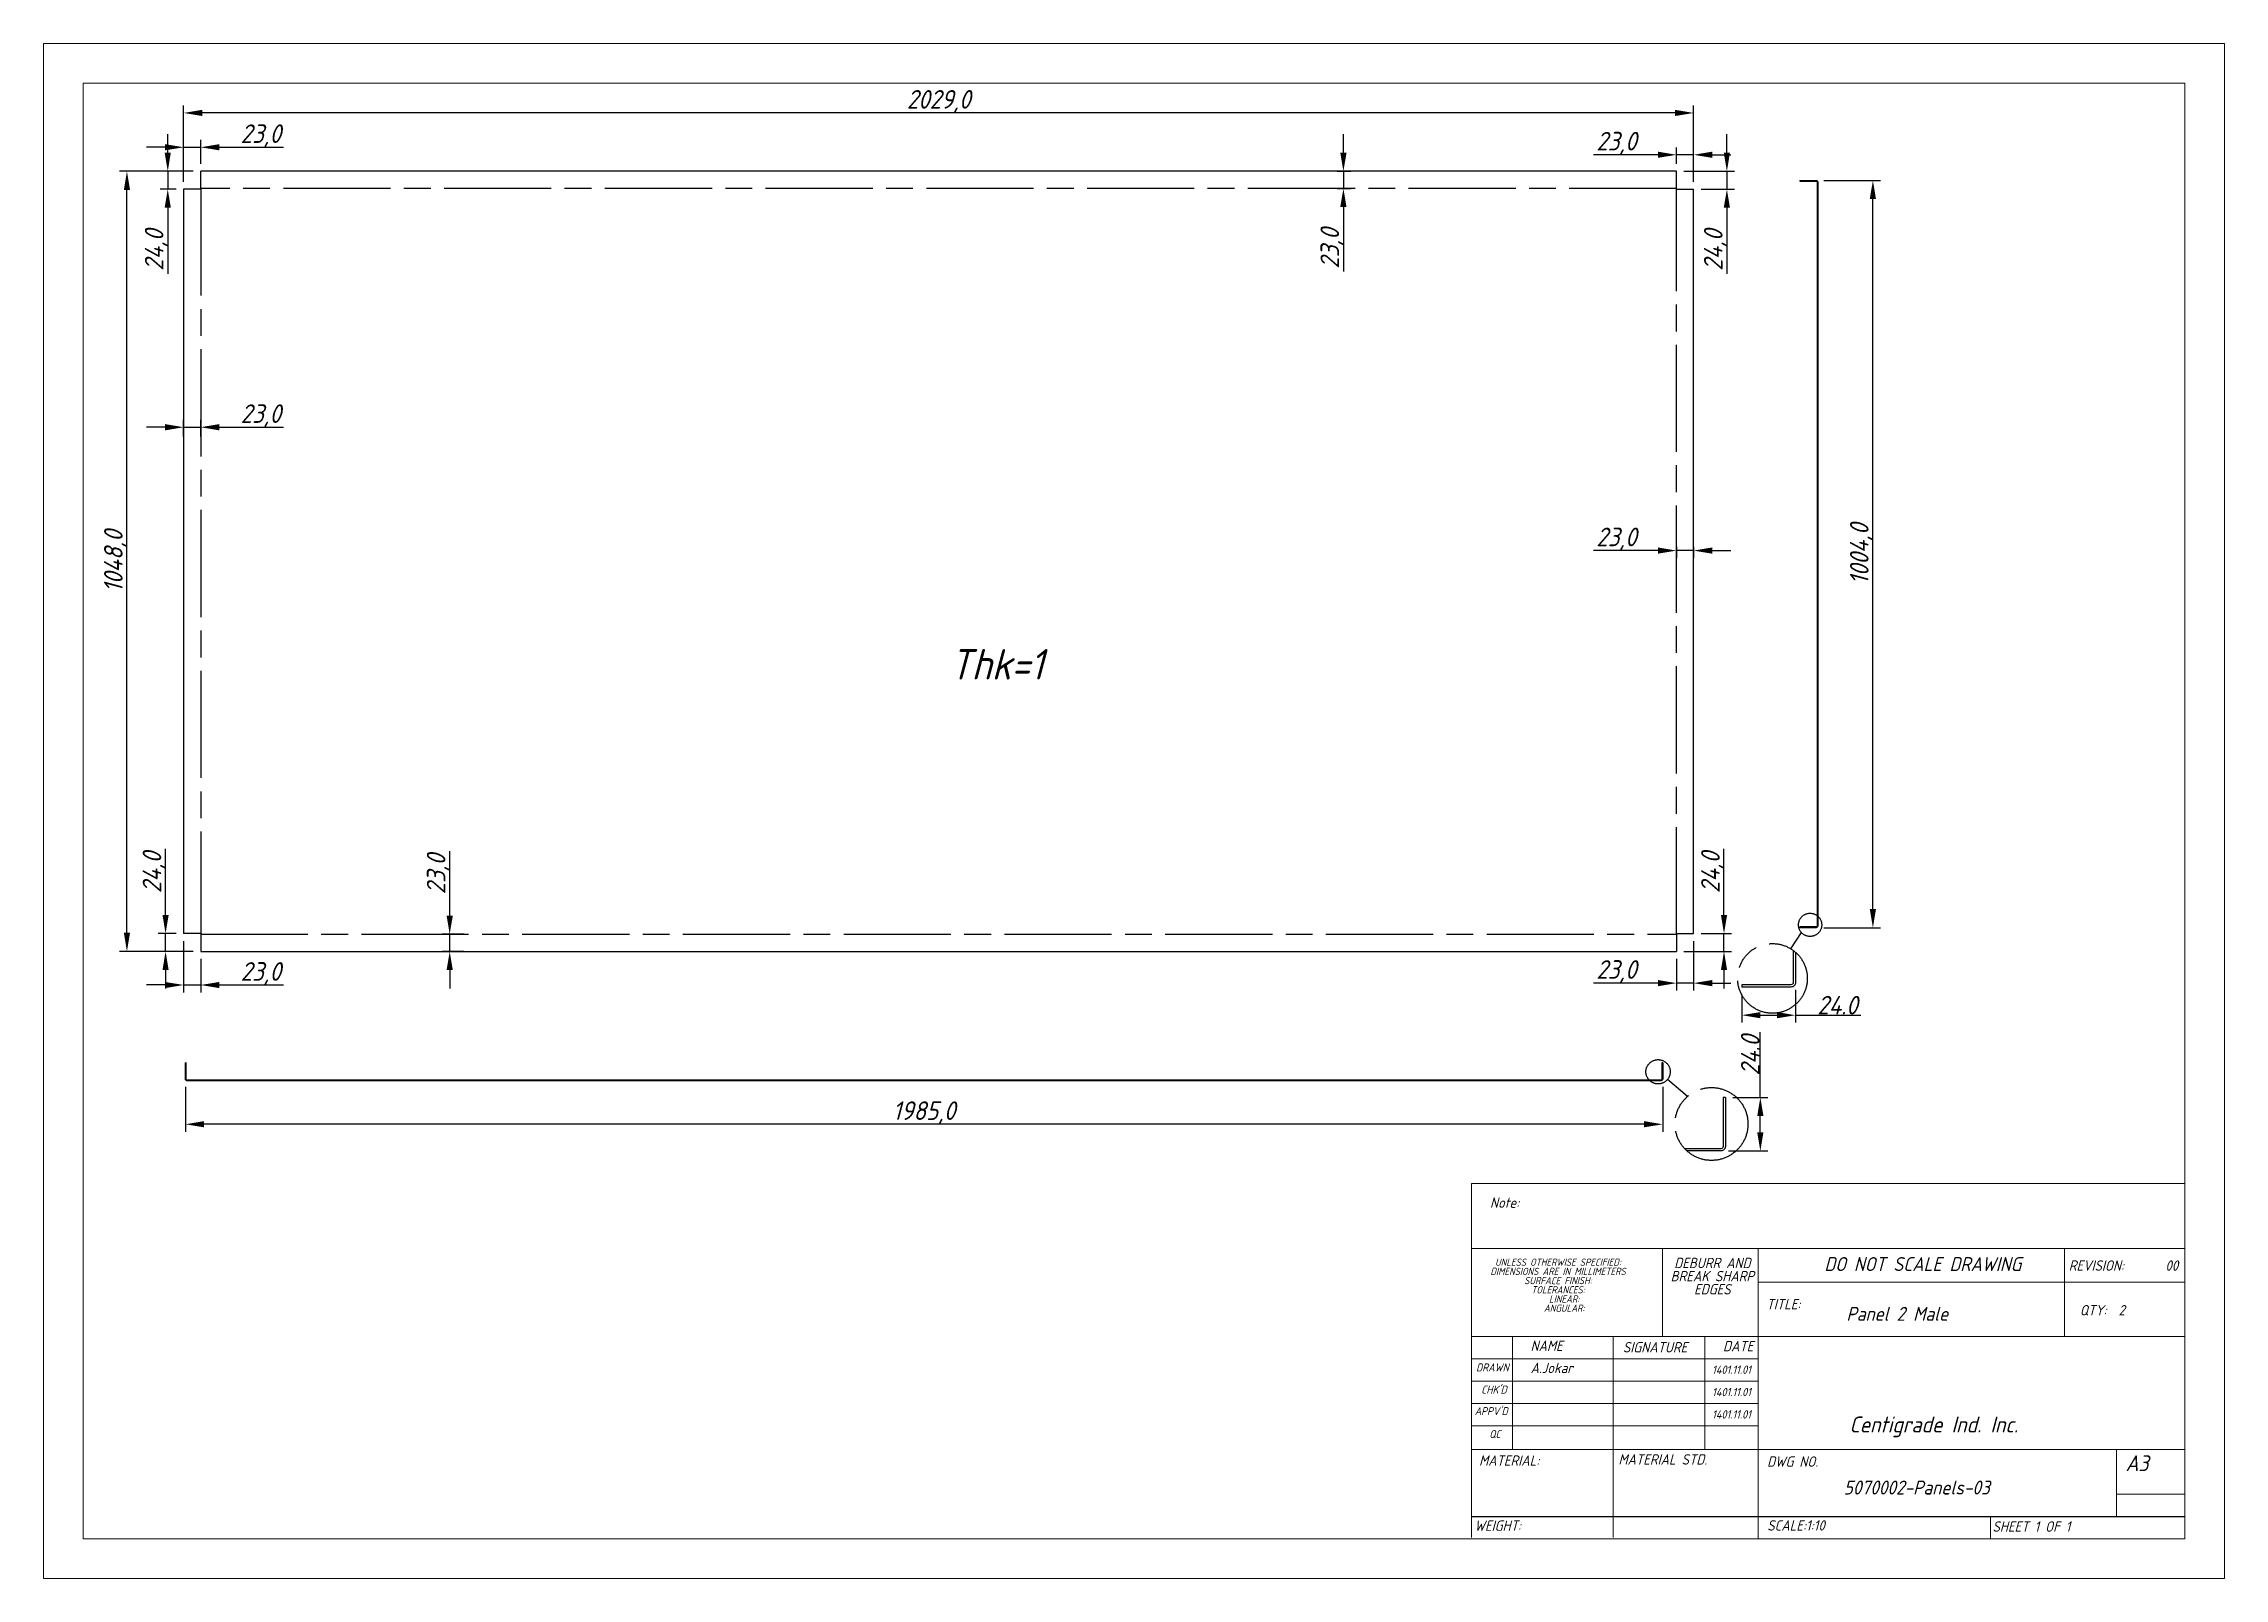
# Model space of a CAD drawing. Header units: inches. Extents: x 18597 to 101525, y -10106 to 51.
# Drawn here: x 24561 to 27491, y -2376 to -314 of the extents above; entities that cross this region are included whole.
import ezdxf

# ---------------------------------------------------------------- set-up
doc = ezdxf.new("R2010")
doc.units = ezdxf.units.IN
doc.header["$LTSCALE"] = 6
doc.header["$MEASUREMENT"] = 0
doc.linetypes.add('ACAD_ISO08W100', pattern=[36, 24, -3, 6, -3])
doc.linetypes.add('SLD-Solid', pattern=[0])
doc.styles.add('GENISO', font='geniso.shx', dxfattribs={"oblique": 15})
doc.dimstyles.new('Scale', dxfattribs={"dimscale": 10, "dimtxt": 2.5, "dimasz": 2.5, "dimexe": 1, "dimexo": 1, "dimgap": 0.1, "dimtad": 1, "dimdec": 1, "dimzin": 0, "dimtxsty": 'GENISO', "dimcen": 2.5, "dimclrd": 1, "dimclre": 1, "dimclrt": 256, "dimadec": 0, "dimazin": 0, "dimtfac": 1, "dimtdec": 1, "dimtmove": 0, "dimatfit": 3, "dimfxl": 1, "dimtzin": 0, "dimlwd": -1, "dimlwe": -1, "dimarcsym": 0})

msp = doc.modelspace()

# ---------------------------------------------------------------- texts
at = {"style": 'GENISO', "oblique": 15}
msp.add_text('Thk=1', height=40.989, dxfattribs=at).set_placement((25778.29, -1168.06))
at = {"attachment_point": 5, "style": 'GENISO'}
for s, insert, char_height in [('Note:', (26523.81, -1870.81), 13.922), ('DIMENSIONS ARE IN MILLIMETERS', (26595.56, -1963.15), 9.7451), ('UNLESS OTHERWISE SPECIFIED:', (26595.56, -1950.8), 9.7451), ('BREAK SHARP', (26802.93, -1969.51), 13.9215), ('DEBURR AND', (26802.93, -1951.86), 13.922), ('DO NOT SCALE DRAWING', (27085.75, -1953.32), 18.7405), ('REVISION:       00', (27355.37, -1955.3), 13.9215), ('SURFACE FINISH:', (26595.56, -1975.51), 9.7451), ('TOLERANCES:', (26595.56, -1987.87), 9.7451), ('EDGES', (26802.93, -1987.16), 13.922), ('ANGULAR:', (26603.9, -2012.58), 9.745), ('LINEAR:', (26603.9, -2000.22), 9.745), ('TITLE:', (26898.47, -2007.11), 13.922), ('Panel 2 Male', (27051.41, -2020.16), 18.7405), ('QTY:  2', (27326.97, -2015.32), 13.922), ('NAME', (26580.27, -2063.09), 13.922), ('SIGNATURE', (26726.02, -2065.08), 13.922), ('DATE', (26837.66, -2063.53), 13.922), ('DRAWN', (26507.44, -2092.16), 10.709), ('A.Jokar', (26587.08, -2092.88), 13.922), ('1401.11.01', (26828.66, -2095.25), 11.137), ("CHK'D", (26509.52, -2121.98), 10.709), ('1401.11.01', (26828.66, -2125.26), 11.137), ("APPV'D", (26505.73, -2150.9), 10.709), ('1401.11.01', (26828.66, -2155.27), 11.137), ('Centigrade Ind. Inc.', (27100.41, -2172.06), 21.4177), ('QC', (26510.83, -2181.62), 10.709), ('MATERIAL:', (26529.91, -2217.33), 13.922), ('MATERIAL STD.', (26736.28, -2215.75), 13.9215), ('DWG NO.', (26910.73, -2218.66), 13.922), ('A3', (27373.56, -2220.87), 21.418), ('5070002-Panels-03', (27077.58, -2253.52), 18.7405), ('WEIGHT:', (26514.6, -2304.76), 13.922), ('SCALE:1:10', (26915.35, -2304.43), 13.922), ('SHEET 1 OF 1', (27231.71, -2305.91), 13.9215)]:
    msp.add_mtext(s, dxfattribs=dict(at, insert=insert, char_height=char_height))

# ---------------------------------------------------------------- blocks, each defined once
blk = doc.blocks.new('*D43')
at = {"color": 1, "transparency": 16777216}
for p, q in [((26867.4, -1729.4), (26867.4, -1641.6)), ((26830.5, -1729.4), (26877.4, -1729.4)), ((26867.4, -1776.4), (26867.4, -1754.4)), ((26824.5, -1801.4), (26877.4, -1801.4))]:
    blk.add_line(p, q, dxfattribs=at)
for points in [[(26863.3, -1754.4), (26871.6, -1754.4), (26867.4, -1729.4)], [(26863.3, -1776.4), (26871.6, -1776.4), (26867.4, -1801.4)]]:
    blk.add_solid(points, dxfattribs=at)
at = {"layer": 'Defpoints', "color": 0, "transparency": 16777216}
for p in [(26820.5, -1729.4), (26867.4, -1729.4), (26814.5, -1801.4)]:
    blk.add_point(p, dxfattribs=at)
at = {"transparency": 16777216, "insert": (26853.9, -1673), "char_height": 25, "attachment_point": 5, "rotation": 90, "style": 'GENISO'}
blk.add_mtext('24.0', dxfattribs=at)
blk = doc.blocks.new('*D44')
at = {"color": 1, "transparency": 16777216}
for p, q in [((26842.6, -1591.1), (26842.6, -1629)), ((26914.6, -1585.1), (26914.6, -1629)), ((26867.6, -1619), (26889.6, -1619)), ((26914.6, -1619), (27002.3, -1619))]:
    blk.add_line(p, q, dxfattribs=at)
for points in [[(26867.6, -1614.8), (26867.6, -1623.1), (26842.6, -1619)], [(26889.6, -1614.8), (26889.6, -1623.1), (26914.6, -1619)]]:
    blk.add_solid(points, dxfattribs=at)
at = {"layer": 'Defpoints', "color": 0, "transparency": 16777216}
for p in [(26842.6, -1581.1), (26914.6, -1575.1), (26914.6, -1619)]:
    blk.add_point(p, dxfattribs=at)
at = {"transparency": 16777216, "insert": (26971, -1605.5), "char_height": 25, "attachment_point": 5, "style": 'GENISO'}
blk.add_mtext('24.0', dxfattribs=at)
blk = doc.blocks.new('*D45')
at = {"color": 1, "transparency": 16777216}
for p, q in [((24751.2, -1715.1), (24751.2, -1775.5)), ((26736.2, -1715.1), (26736.2, -1775.5)), ((26711.2, -1765.5), (24776.2, -1765.5))]:
    blk.add_line(p, q, dxfattribs=at)
for points in [[(24776.2, -1761.3), (24776.2, -1769.6), (24751.2, -1765.5)], [(26711.2, -1761.3), (26711.2, -1769.6), (26736.2, -1765.5)]]:
    blk.add_solid(points, dxfattribs=at)
at = {"layer": 'Defpoints', "color": 0, "transparency": 16777216}
for p in [(24751.2, -1705.1), (26736.2, -1705.1), (24751.2, -1765.5)]:
    blk.add_point(p, dxfattribs=at)
at = {"transparency": 16777216, "insert": (25743.7, -1750.1), "char_height": 25, "attachment_point": 5, "style": 'GENISO'}
blk.add_mtext('1985,0', dxfattribs=at)
blk = doc.blocks.new('*D46')
at = {"color": 1, "transparency": 16777216}
for p, q in [((26952.6, -497.5), (27028.7, -497.5)), ((27018.7, -1476.5), (27018.7, -522.5)), ((26952.6, -1501.5), (27028.7, -1501.5))]:
    blk.add_line(p, q, dxfattribs=at)
for points in [[(27014.5, -522.5), (27022.8, -522.5), (27018.7, -497.5)], [(27014.5, -1476.5), (27022.8, -1476.5), (27018.7, -1501.5)]]:
    blk.add_solid(points, dxfattribs=at)
at = {"layer": 'Defpoints', "color": 0, "transparency": 16777216}
for p in [(26942.6, -497.5), (27018.7, -497.5), (26942.6, -1501.5)]:
    blk.add_point(p, dxfattribs=at)
at = {"transparency": 16777216, "insert": (27003.3, -999.5), "char_height": 25, "attachment_point": 5, "rotation": 90, "style": 'GENISO'}
blk.add_mtext('1004,0', dxfattribs=at)
blk = doc.blocks.new('*D51')
at = {"color": 1, "transparency": 16777216}
for p, q in [((24724.5, -1484.3), (24724.5, -1395.3)), ((24738.8, -1509.3), (24714.5, -1509.3)), ((24724.5, -1533.3), (24724.5, -1509.3)), ((24761.8, -1533.3), (24714.5, -1533.3)), ((24724.5, -1558.3), (24724.5, -1583.3))]:
    blk.add_line(p, q, dxfattribs=at)
for points in [[(24720.4, -1484.3), (24728.7, -1484.3), (24724.5, -1509.3)], [(24720.4, -1558.3), (24728.7, -1558.3), (24724.5, -1533.3)]]:
    blk.add_solid(points, dxfattribs=at)
at = {"layer": 'Defpoints', "color": 0, "transparency": 16777216}
for p in [(24724.5, -1509.3), (24748.8, -1509.3), (24771.8, -1533.3)]:
    blk.add_point(p, dxfattribs=at)
at = {"transparency": 16777216, "insert": (24709.2, -1427.3), "char_height": 25, "attachment_point": 5, "rotation": 90, "style": 'GENISO'}
blk.add_mtext('24,0', dxfattribs=at)
blk = doc.blocks.new('*D52')
at = {"color": 1, "transparency": 16777216}
for p, q in [((24727.5, -460.3), (24727.5, -435.3)), ((24761.8, -485.3), (24717.5, -485.3)), ((24727.5, -485.3), (24727.5, -509.3)), ((24738.8, -509.3), (24717.5, -509.3)), ((24727.5, -534.3), (24727.5, -623.2))]:
    blk.add_line(p, q, dxfattribs=at)
for points in [[(24723.3, -460.3), (24731.6, -460.3), (24727.5, -485.3)], [(24723.3, -534.3), (24731.6, -534.3), (24727.5, -509.3)]]:
    blk.add_solid(points, dxfattribs=at)
at = {"layer": 'Defpoints', "color": 0, "transparency": 16777216}
for p in [(24771.8, -485.3), (24727.5, -509.3), (24748.8, -509.3)]:
    blk.add_point(p, dxfattribs=at)
at = {"transparency": 16777216, "insert": (24712.1, -591.3), "char_height": 25, "attachment_point": 5, "rotation": 90, "style": 'GENISO'}
blk.add_mtext('24,0', dxfattribs=at)
blk = doc.blocks.new('*D53')
at = {"color": 1, "transparency": 16777216}
for p, q in [((26822.5, -460.3), (26822.5, -435.3)), ((26764.8, -485.3), (26832.5, -485.3)), ((26822.5, -485.3), (26822.5, -509.3)), ((26787.8, -509.3), (26832.5, -509.3)), ((26822.5, -534.3), (26822.5, -623.2))]:
    blk.add_line(p, q, dxfattribs=at)
for points in [[(26818.3, -460.3), (26826.6, -460.3), (26822.5, -485.3)], [(26818.3, -534.3), (26826.6, -534.3), (26822.5, -509.3)]]:
    blk.add_solid(points, dxfattribs=at)
at = {"layer": 'Defpoints', "color": 0, "transparency": 16777216}
for p in [(26754.8, -485.3), (26777.8, -509.3), (26822.5, -509.3)]:
    blk.add_point(p, dxfattribs=at)
at = {"transparency": 16777216, "insert": (26807.1, -591.3), "char_height": 25, "attachment_point": 5, "rotation": 90, "style": 'GENISO'}
blk.add_mtext('24,0', dxfattribs=at)
blk = doc.blocks.new('*D54')
at = {"color": 1, "transparency": 16777216}
for p, q in [((26818.6, -1484.3), (26818.6, -1395.3)), ((26787.8, -1509.3), (26828.6, -1509.3)), ((26818.6, -1533.3), (26818.6, -1509.3)), ((26764.8, -1533.3), (26828.6, -1533.3)), ((26818.6, -1558.3), (26818.6, -1583.3))]:
    blk.add_line(p, q, dxfattribs=at)
for points in [[(26814.5, -1484.3), (26822.8, -1484.3), (26818.6, -1509.3)], [(26814.5, -1558.3), (26822.8, -1558.3), (26818.6, -1533.3)]]:
    blk.add_solid(points, dxfattribs=at)
at = {"layer": 'Defpoints', "color": 0, "transparency": 16777216}
for p in [(26777.8, -1509.3), (26818.6, -1509.3), (26754.8, -1533.3)]:
    blk.add_point(p, dxfattribs=at)
at = {"transparency": 16777216, "insert": (26803.3, -1427.3), "char_height": 25, "attachment_point": 5, "rotation": 90, "style": 'GENISO'}
blk.add_mtext('24,0', dxfattribs=at)
blk = doc.blocks.new('*D55')
at = {"color": 1, "transparency": 16777216}
for p, q in [((26777.8, -1519.3), (26777.8, -1585.9)), ((26754.8, -1543.3), (26754.8, -1585.9)), ((26729.8, -1575.9), (26643.3, -1575.9)), ((26777.8, -1575.9), (26754.8, -1575.9)), ((26802.8, -1575.9), (26827.8, -1575.9))]:
    blk.add_line(p, q, dxfattribs=at)
for points in [[(26729.8, -1571.7), (26729.8, -1580.1), (26754.8, -1575.9)], [(26802.8, -1571.7), (26802.8, -1580.1), (26777.8, -1575.9)]]:
    blk.add_solid(points, dxfattribs=at)
at = {"layer": 'Defpoints', "color": 0, "transparency": 16777216}
for p in [(26777.8, -1509.3), (26754.8, -1533.3), (26754.8, -1575.9)]:
    blk.add_point(p, dxfattribs=at)
at = {"transparency": 16777216, "insert": (26674.1, -1560.5), "char_height": 25, "attachment_point": 5, "style": 'GENISO'}
blk.add_mtext('23,0', dxfattribs=at)
blk = doc.blocks.new('*D56')
at = {"color": 1, "transparency": 16777216}
for p, q in [((24748.8, -1519.3), (24748.8, -1588.4)), ((24771.8, -1543.3), (24771.8, -1588.4)), ((24723.8, -1578.4), (24698.8, -1578.4)), ((24748.8, -1578.4), (24771.8, -1578.4)), ((24796.8, -1578.4), (24883.2, -1578.4))]:
    blk.add_line(p, q, dxfattribs=at)
for points in [[(24723.8, -1574.3), (24723.8, -1582.6), (24748.8, -1578.4)], [(24796.8, -1574.3), (24796.8, -1582.6), (24771.8, -1578.4)]]:
    blk.add_solid(points, dxfattribs=at)
at = {"layer": 'Defpoints', "color": 0, "transparency": 16777216}
for p in [(24748.8, -1509.3), (24771.8, -1533.3), (24771.8, -1578.4)]:
    blk.add_point(p, dxfattribs=at)
at = {"transparency": 16777216, "insert": (24852.5, -1563.1), "char_height": 25, "attachment_point": 5, "style": 'GENISO'}
blk.add_mtext('23,0', dxfattribs=at)
blk = doc.blocks.new('*D57')
at = {"color": 1, "transparency": 16777216}
for p, q in [((24723.8, -453), (24698.8, -453)), ((24748.8, -499.3), (24748.8, -443)), ((24748.8, -453), (24771.8, -453)), ((24771.8, -475.3), (24771.8, -443)), ((24796.8, -453), (24883.2, -453))]:
    blk.add_line(p, q, dxfattribs=at)
for points in [[(24723.8, -448.8), (24723.8, -457.1), (24748.8, -453)], [(24796.8, -448.8), (24796.8, -457.1), (24771.8, -453)]]:
    blk.add_solid(points, dxfattribs=at)
at = {"layer": 'Defpoints', "color": 0, "transparency": 16777216}
for p in [(24771.8, -453), (24771.8, -485.3), (24748.8, -509.3)]:
    blk.add_point(p, dxfattribs=at)
at = {"transparency": 16777216, "insert": (24852.5, -437.6), "char_height": 25, "attachment_point": 5, "style": 'GENISO'}
blk.add_mtext('23,0', dxfattribs=at)
blk = doc.blocks.new('*D58')
at = {"color": 1, "transparency": 16777216}
for p, q in [((26729.8, -463.1), (26643.3, -463.1)), ((26754.8, -475.3), (26754.8, -453.1)), ((26777.8, -463.1), (26754.8, -463.1)), ((26777.8, -499.3), (26777.8, -453.1)), ((26802.8, -463.1), (26827.8, -463.1))]:
    blk.add_line(p, q, dxfattribs=at)
for points in [[(26729.8, -458.9), (26729.8, -467.2), (26754.8, -463.1)], [(26802.8, -458.9), (26802.8, -467.2), (26777.8, -463.1)]]:
    blk.add_solid(points, dxfattribs=at)
at = {"layer": 'Defpoints', "color": 0, "transparency": 16777216}
for p in [(26754.8, -463.1), (26754.8, -485.3), (26777.8, -509.3)]:
    blk.add_point(p, dxfattribs=at)
at = {"transparency": 16777216, "insert": (26674.1, -447.7), "char_height": 25, "attachment_point": 5, "style": 'GENISO'}
blk.add_mtext('23,0', dxfattribs=at)
blk = doc.blocks.new('*D59')
at = {"color": 1, "transparency": 16777216}
for p, q in [((24748.8, -499.3), (24748.8, -396.9)), ((26752.8, -406.9), (24773.8, -406.9)), ((26777.8, -499.3), (26777.8, -396.9))]:
    blk.add_line(p, q, dxfattribs=at)
for points in [[(24773.8, -402.7), (24773.8, -411), (24748.8, -406.9)], [(26752.8, -402.7), (26752.8, -411), (26777.8, -406.9)]]:
    blk.add_solid(points, dxfattribs=at)
at = {"layer": 'Defpoints', "color": 0, "transparency": 16777216}
for p in [(24748.8, -406.9), (24748.8, -509.3), (26777.8, -509.3)]:
    blk.add_point(p, dxfattribs=at)
at = {"transparency": 16777216, "insert": (25763.3, -391.5), "char_height": 25, "attachment_point": 5, "style": 'GENISO'}
blk.add_mtext('2029,0', dxfattribs=at)
blk = doc.blocks.new('*D60')
at = {"color": 1, "transparency": 16777216}
for p, q in [((24761.8, -485.3), (24662.6, -485.3)), ((24672.6, -1508.3), (24672.6, -510.3)), ((24761.8, -1533.3), (24662.6, -1533.3))]:
    blk.add_line(p, q, dxfattribs=at)
for points in [[(24668.5, -510.3), (24676.8, -510.3), (24672.6, -485.3)], [(24668.5, -1508.3), (24676.8, -1508.3), (24672.6, -1533.3)]]:
    blk.add_solid(points, dxfattribs=at)
at = {"layer": 'Defpoints', "color": 0, "transparency": 16777216}
for p in [(24672.6, -485.3), (24771.8, -485.3), (24771.8, -1533.3)]:
    blk.add_point(p, dxfattribs=at)
at = {"transparency": 16777216, "insert": (24657.3, -1009.3), "char_height": 25, "attachment_point": 5, "rotation": 90, "style": 'GENISO'}
blk.add_mtext('1048,0', dxfattribs=at)
blk = doc.blocks.new('*D69')
at = {"color": 1, "transparency": 16777216}
for p, q in [((26729.8, -994.8), (26643.3, -994.8)), ((26754.8, -989.8), (26754.8, -1004.8)), ((26777.8, -994.8), (26754.8, -994.8)), ((26777.8, -989.8), (26777.8, -1004.8)), ((26802.8, -994.8), (26827.8, -994.8))]:
    blk.add_line(p, q, dxfattribs=at)
for points in [[(26729.8, -990.6), (26729.8, -999), (26754.8, -994.8)], [(26802.8, -990.6), (26802.8, -999), (26777.8, -994.8)]]:
    blk.add_solid(points, dxfattribs=at)
at = {"layer": 'Defpoints', "color": 0, "transparency": 16777216}
for p in [(26754.8, -979.8), (26754.8, -994.8), (26777.8, -979.8)]:
    blk.add_point(p, dxfattribs=at)
at = {"transparency": 16777216, "insert": (26674.1, -979.4), "char_height": 25, "attachment_point": 5, "style": 'GENISO'}
blk.add_mtext('23,0', dxfattribs=at)
blk = doc.blocks.new('*D70')
at = {"color": 1, "transparency": 16777216}
for p, q in [((26307.2, -460.3), (26307.2, -435.3)), ((26298.6, -485.3), (26317.2, -485.3)), ((26307.2, -485.3), (26307.2, -508.3)), ((26298.6, -508.3), (26317.2, -508.3)), ((26307.2, -533.3), (26307.2, -619.7))]:
    blk.add_line(p, q, dxfattribs=at)
for points in [[(26303, -460.3), (26311.4, -460.3), (26307.2, -485.3)], [(26303, -533.3), (26311.4, -533.3), (26307.2, -508.3)]]:
    blk.add_solid(points, dxfattribs=at)
at = {"layer": 'Defpoints', "color": 0, "transparency": 16777216}
for p in [(26288.6, -485.3), (26288.6, -508.3), (26307.2, -508.3)]:
    blk.add_point(p, dxfattribs=at)
at = {"transparency": 16777216, "insert": (26291.8, -589), "char_height": 25, "attachment_point": 5, "rotation": 90, "style": 'GENISO'}
blk.add_mtext('23,0', dxfattribs=at)
blk = doc.blocks.new('*D71')
at = {"color": 1, "transparency": 16777216}
for p, q in [((24748.8, -841.7), (24748.8, -819.1)), ((24771.8, -841.7), (24771.8, -819.1)), ((24723.8, -829.1), (24698.8, -829.1)), ((24748.8, -829.1), (24771.8, -829.1)), ((24796.8, -829.1), (24883.2, -829.1))]:
    blk.add_line(p, q, dxfattribs=at)
for points in [[(24723.8, -824.9), (24723.8, -833.3), (24748.8, -829.1)], [(24796.8, -824.9), (24796.8, -833.3), (24771.8, -829.1)]]:
    blk.add_solid(points, dxfattribs=at)
at = {"layer": 'Defpoints', "color": 0, "transparency": 16777216}
for p in [(24771.8, -829.1), (24748.8, -851.7), (24771.8, -851.7)]:
    blk.add_point(p, dxfattribs=at)
at = {"transparency": 16777216, "insert": (24852.5, -813.7), "char_height": 25, "attachment_point": 5, "style": 'GENISO'}
blk.add_mtext('23,0', dxfattribs=at)
blk = doc.blocks.new('*D72')
at = {"color": 1, "transparency": 16777216}
for p, q in [((25106.3, -1485.3), (25106.3, -1398.8)), ((25125.1, -1510.3), (25096.3, -1510.3)), ((25106.3, -1533.3), (25106.3, -1510.3)), ((25125.1, -1533.3), (25096.3, -1533.3)), ((25106.3, -1558.3), (25106.3, -1583.3))]:
    blk.add_line(p, q, dxfattribs=at)
for points in [[(25102.2, -1485.3), (25110.5, -1485.3), (25106.3, -1510.3)], [(25102.2, -1558.3), (25110.5, -1558.3), (25106.3, -1533.3)]]:
    blk.add_solid(points, dxfattribs=at)
at = {"layer": 'Defpoints', "color": 0, "transparency": 16777216}
for p in [(25106.3, -1510.3), (25135.1, -1510.3), (25135.1, -1533.3)]:
    blk.add_point(p, dxfattribs=at)
at = {"transparency": 16777216, "insert": (25091, -1429.5), "char_height": 25, "attachment_point": 5, "rotation": 90, "style": 'GENISO'}
blk.add_mtext('23,0', dxfattribs=at)

# ---------------------------------------------------------------- dimensions: what is measured, and where the dimension line sits
for base, p1, p2, picture, middle in [((24748.78, -406.88), (26777.78, -509.27), (24748.78, -509.27), '*D59', (25763.28, -391.5)), ((24771.78, -452.97), (24748.78, -509.27), (24771.78, -485.27), '*D57', (24852.52, -437.59)), ((26754.78, -463.05), (26777.78, -509.27), (26754.78, -485.27), '*D58', (26674.05, -447.67)), ((24771.78, -829.09), (24748.78, -851.71), (24771.78, -851.71), '*D71', (24852.52, -813.71)), ((26754.78, -994.81), (26777.78, -979.85), (26754.78, -979.85), '*D69', (26674.05, -979.43)), ((24771.78, -1578.45), (24748.78, -1509.27), (24771.78, -1533.27), '*D56', (24852.52, -1563.07)), ((26754.78, -1575.91), (26777.78, -1509.27), (26754.78, -1533.27), '*D55', (26674.05, -1560.53)), ((24751.25, -1765.48), (26736.25, -1705.06), (24751.25, -1705.06), '*D45', (25743.75, -1750.11))]:
    dim = msp.add_linear_dim(base=base, p1=p1, p2=p2, dimstyle='Scale')
    dim.commit()
    dim.dimension.update_dxf_attribs({"geometry": picture, "text_midpoint": middle})
for base, p1, p2, picture, middle in [((24727.48, -509.27), (24771.78, -485.27), (24748.78, -509.27), '*D52', (24712.1, -591.25)), ((26307.21, -508.27), (26288.55, -485.27), (26288.55, -508.27), '*D70', (26291.83, -589)), ((26822.47, -509.27), (26754.78, -485.27), (26777.78, -509.27), '*D53', (26807.09, -591.25)), ((24672.65, -485.27), (24771.78, -1533.27), (24771.78, -485.27), '*D60', (24657.27, -1009.27)), ((27018.68, -497.45), (26942.6, -1501.45), (26942.6, -497.45), '*D46', (27003.3, -999.45)), ((24724.54, -1509.27), (24771.78, -1533.27), (24748.78, -1509.27), '*D51', (24709.17, -1427.29)), ((25106.35, -1510.27), (25135.15, -1533.27), (25135.15, -1510.27), '*D72', (25090.97, -1429.54)), ((26818.65, -1509.27), (26754.78, -1533.27), (26777.78, -1509.27), '*D54', (26803.27, -1427.29))]:
    dim = msp.add_linear_dim(base=base, p1=p1, p2=p2, angle=90, dimstyle='Scale')
    dim.commit()
    dim.dimension.update_dxf_attribs({"geometry": picture, "text_midpoint": middle})
dim = msp.add_linear_dim(base=(26914.62, -1618.96), p1=(26842.62, -1581.13), p2=(26914.62, -1575.13), text='24.0', dimstyle='Scale')
dim.commit()
dim.dimension.update_dxf_attribs({"geometry": '*D44', "text_midpoint": (26970.98, -1618.96), "dimtype": 160})
dim = msp.add_linear_dim(base=(26867.43, -1729.36), p1=(26814.49, -1801.36), p2=(26820.49, -1729.36), angle=90, text='24.0', dimstyle='Scale')
dim.commit()
dim.dimension.update_dxf_attribs({"geometry": '*D43', "text_midpoint": (26867.43, -1673), "dimtype": 160})

# ---------------------------------------------------------------- linework, layer by layer
for p, q in [((24771.78, -508.27), (24771.78, -485.27)), ((26754.78, -508.27), (26754.78, -485.27)), ((26920.6, -497.45), (26920.6, -498.45)), ((24771.78, -509.27), (24748.78, -509.27)), ((26754.78, -509.27), (26777.78, -509.27)), ((24771.78, -1509.27), (24748.78, -1509.27)), ((24771.78, -1510.27), (24771.78, -1533.27)), ((26754.78, -1509.27), (26777.78, -1509.27)), ((26754.78, -1510.27), (26754.78, -1533.27)), ((26920.6, -1500.45), (26920.6, -1501.45)), ((26842.62, -1578.13), (26842.62, -1581.13)), ((24752.25, -1683.06), (24751.25, -1683.06)), ((26736.25, -1683.06), (26735.25, -1683.06)), ((26820.49, -1729.36), (26817.49, -1729.36)), ((26479.14, -2292.58), (27438.02, -2292.58))]:
    msp.add_line(p, q)
at = {"linetype": 'ACAD_ISO08W100'}
for p, q in [((26908.5, -1529.84), (26922.74, -1508.08)), ((26769.47, -1728.33), (26742.49, -1705.52))]:
    msp.add_line(p, q, dxfattribs=at)
at = {"color": 7, "linetype": 'SLD-Solid', "lineweight": 0}
for p, q in [((26479.14, -1845.29), (27438.02, -1845.29)), ((26479.14, -1845.29), (26479.14, -1932.47)), ((26479.14, -1932.47), (27438.02, -1932.47)), ((26479.14, -1932.47), (26479.14, -2320.83)), ((26736.16, -1932.47), (26736.16, -2050.75)), ((26864.67, -1932.47), (26864.67, -2322.59)), ((27276.25, -2050.75), (27276.25, -1932.47)), ((27438.02, -1977.49), (26864.67, -1977.49)), ((27438.02, -2050.75), (26479.14, -2050.75)), ((26534.21, -2050.75), (26534.21, -2202.56)), ((26669.72, -2050.75), (26669.72, -2320.83)), ((26792.64, -2050.75), (26792.64, -2202.56)), ((26864.67, -2320.83), (26864.67, -2050.75)), ((26864.67, -2080.76), (26479.14, -2080.76)), ((26864.67, -2110.76), (26479.14, -2110.76)), ((26864.67, -2140.77), (26479.14, -2140.77)), ((26864.67, -2170.78), (26479.14, -2170.78)), ((26552.57, -2202.56), (26479.14, -2202.56)), ((26552.57, -2202.56), (27438.02, -2202.56)), ((27346.22, -2292.58), (27346.22, -2202.56)), ((27438.02, -2262.58), (27346.22, -2262.58)), ((27176.76, -2322.59), (27176.76, -2292.58))]:
    msp.add_line(p, q, dxfattribs=at)
for points in [[(24560.67, -313.75), (27490.97, -313.75), (27490.97, -2375.55), (24560.67, -2375.55)], [(24613.63, -366.7), (27438.02, -366.7), (27438.02, -2322.59), (24613.63, -2322.59)]]:
    msp.add_lwpolyline(points, close=True, dxfattribs=at)
for points in [[(26754.78, -485.27), (24771.78, -485.27)], [(24748.78, -509.27), (24748.78, -1509.27)], [(26777.78, -1509.27), (26777.78, -509.27)], [(24771.78, -1533.27), (26754.78, -1533.27)]]:
    msp.add_lwpolyline(points)
for points in [[(26920.6, -497.45), (26942.6, -497.45, -0.4142136), (26944.6, -499.45), (26944.6, -1499.45, -0.4142136), (26942.6, -1501.45), (26920.6, -1501.45)], [(26920.6, -498.45), (26942.6, -498.45, -0.4142136), (26943.6, -499.45), (26943.6, -1499.45, -0.4142136), (26942.6, -1500.45), (26920.6, -1500.45)], [(26911.62, -1531.96), (26911.62, -1575.13, -0.4142136), (26908.62, -1578.13), (26842.62, -1578.13)], [(26914.62, -1534.38), (26914.62, -1575.13, -0.4142136), (26908.62, -1581.13), (26842.62, -1581.13)], [(26736.25, -1683.06), (26736.25, -1705.06, -0.4142136), (26734.25, -1707.06), (24753.25, -1707.06, -0.4142136), (24751.25, -1705.06), (24751.25, -1683.06)], [(26735.25, -1683.06), (26735.25, -1705.06, -0.4142136), (26734.25, -1706.06), (24753.25, -1706.06, -0.4142136), (24752.25, -1705.06), (24752.25, -1683.06)], [(26817.49, -1729.36), (26817.49, -1795.36, -0.4142136), (26814.49, -1798.36), (26765.85, -1798.36)], [(26820.49, -1729.36), (26820.49, -1795.36, -0.4142136), (26814.49, -1801.36), (26768.87, -1801.36)]]:
    msp.add_lwpolyline(points, format="xyb")
at = {"linetype": 'ACAD_ISO08W100'}
msp.add_lwpolyline([(26754.78, -508.27), (24771.78, -508.27), (24771.78, -1510.27), (26754.78, -1510.27)], close=True, dxfattribs=at)
for centre, radius in [((26934.3, -1497.6), 15.6), ((26883.72, -1569.55), 46.81), ((26730.02, -1694.98), 16.33), ((26801.82, -1765.11), 48.98)]:
    msp.add_circle(centre, radius, dxfattribs=at)

msp.set_redraw_order([(e.dxf.handle, doc.entitydb.next_handle()) for e in msp.query("TEXT MTEXT ATTDEF DIMENSION ARC_DIMENSION")])  # texts and dimensions are drawn at this point

doc.saveas('drawing.dxf')
